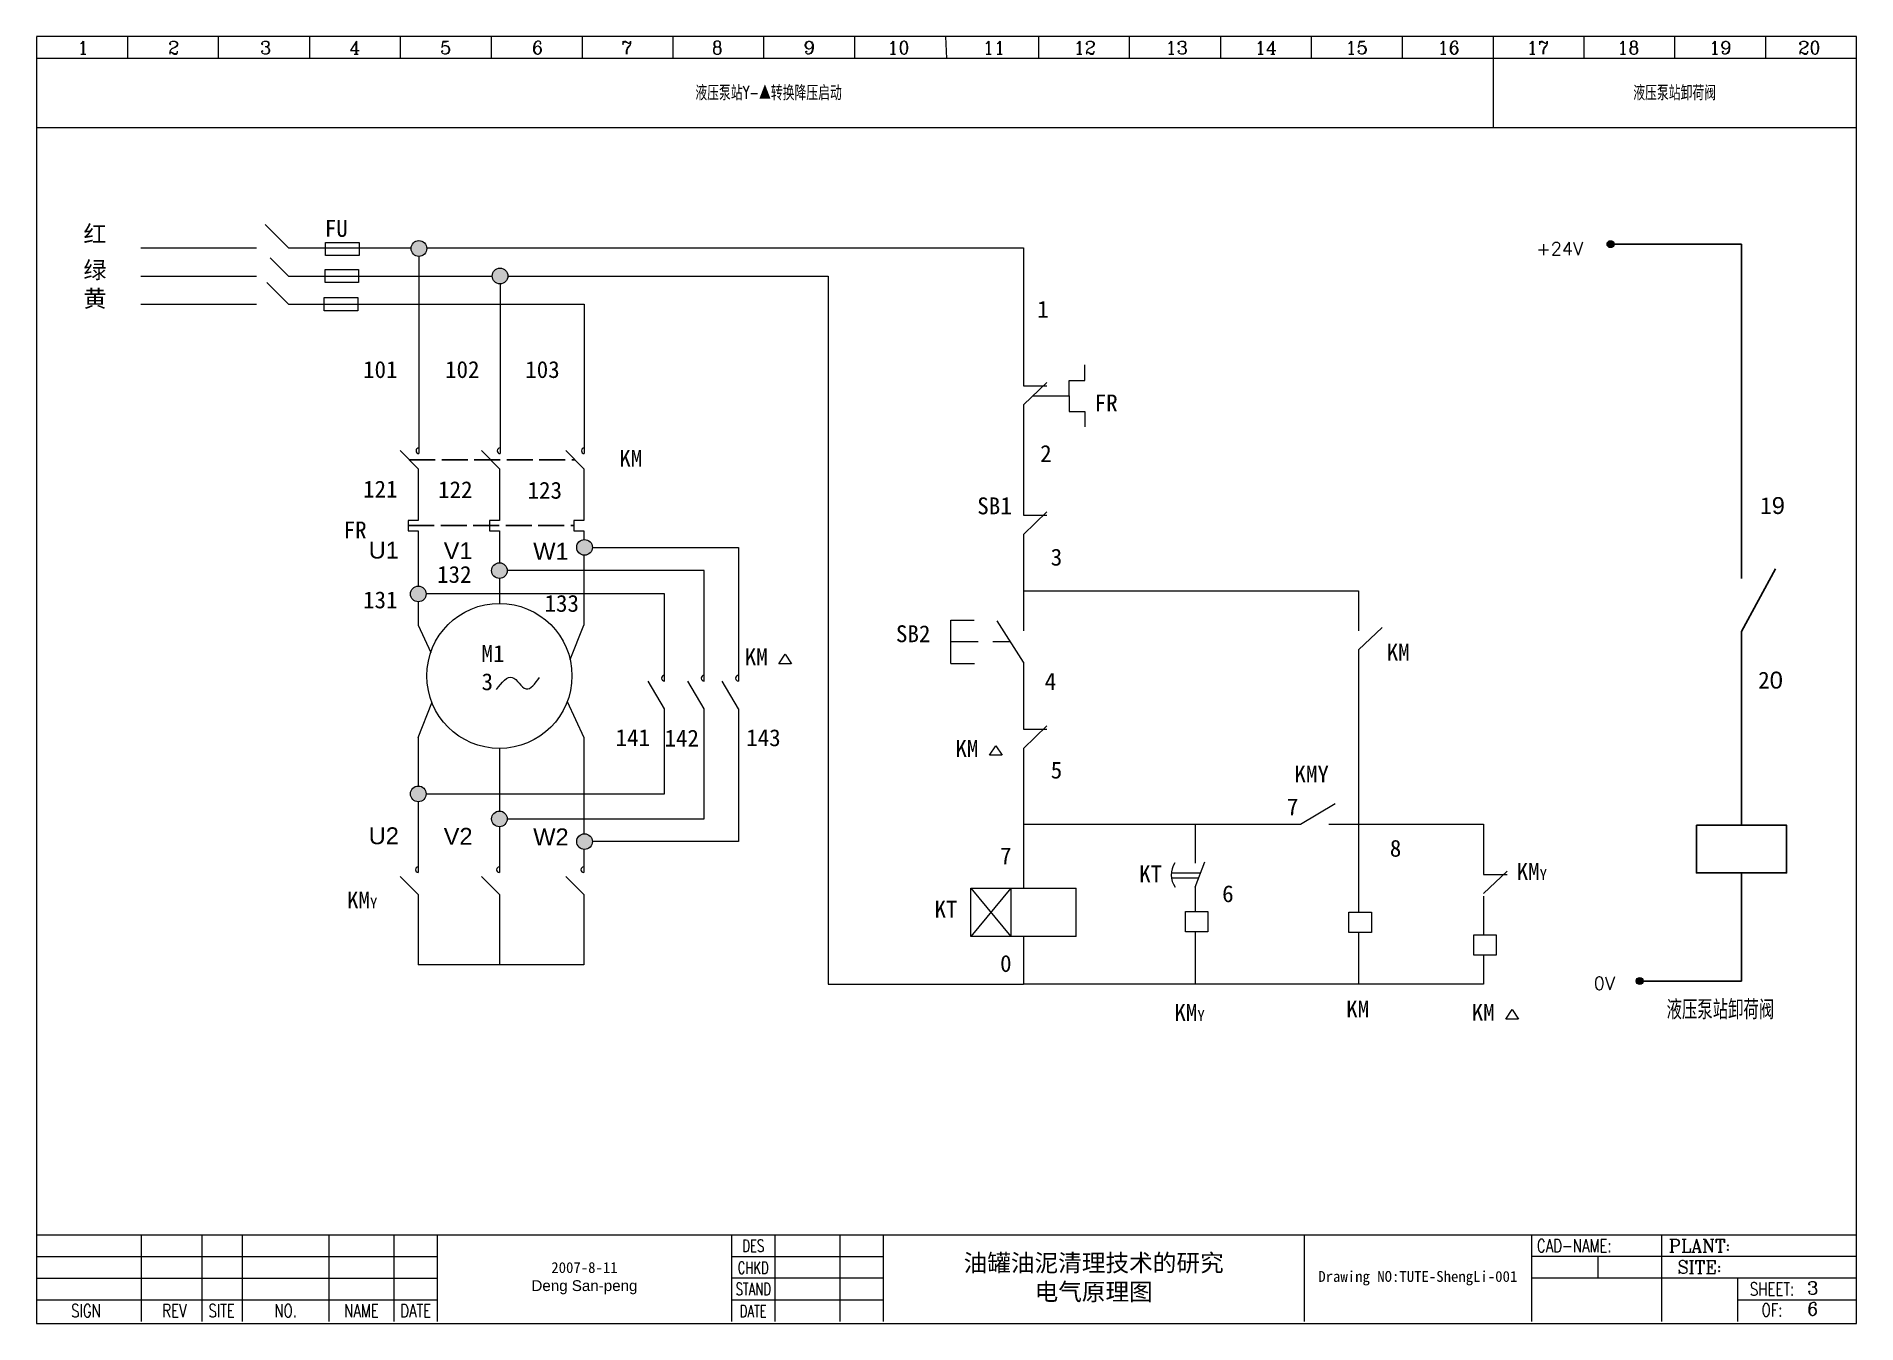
# Model space of a CAD drawing. Header units: millimetres. Extents: x 1552 to 2873, y -96 to 563.
# Drawn here: x 2453.4 to 2873.4, y 266.4 to 563.5 of the extents above; entities that cross this region are included whole.
import ezdxf
from ezdxf.enums import TextEntityAlignment as Align

# ---------------------------------------------------------------- set-up
doc = ezdxf.new("R2010")
doc.units = ezdxf.units.MM
doc.header["$LTSCALE"] = 5
doc.linetypes.add('ACAD_ISO02W100', pattern=[15, 12, -3])
doc.layers.get('0').update_dxf_attribs({"lineweight": 15})
doc.layers.add('1轮廓实线层', color=7, linetype='Continuous')
doc.layers.add('虚线', color=7, linetype='ACAD_ISO02W100')
doc.layers.add('2', color=4, linetype='Continuous', lineweight=15)
doc.styles.add('HZ0', font='TXT.SHX', dxfattribs={"width": 0.75, "bigfont": 'gbcbig.shx'})
doc.styles.add('ROMANC', font='ROMANC', dxfattribs={"height": 4})
doc.styles.get("Standard").update_dxf_attribs({"font": 'SimSun.ttf', "height": 2.5})
doc.styles.add('W1', font='ROMANC')
doc.styles.add('ZHOU', font='ROMANS.SHX', dxfattribs={"height": 3})
doc.styles.add('标准', font='SIMFANG.TTF', dxfattribs={"width": 0.667})

msp = doc.modelspace()

# ---------------------------------------------------------------- texts
at = {"color": 0, "style": 'ROMANC'}
for s, p in [('3', (2862.03, 273.1)), ('6', (2862.03, 268.27))]:
    msp.add_text(s, height=3, dxfattribs=at).set_placement(p)
for s, insert, char_height, width, attachment_point in [('FU', (2519.97, 521.12), 3.9, 11.2992, 1), ('红', (2464.28, 519.81), 3.9, 3.4125, 1), ('绿', (2464.28, 511.51), 3.9, 3.4125, 1), ('黄', (2464.28, 504.92), 3.9, 3.4125, 1), ('1', (2684.35, 502.44), 3.9, 13.281, 1), ('101', (2528.8, 488.54), 3.9, 13.281, 1), ('102', (2547.72, 488.54), 3.9, 13.281, 1), ('103', (2566.22, 488.54), 3.9, 13.281, 1), ('FR', (2697.63, 480.82), 3.9, 6.803, 1), ('KM', (2587.94, 468.04), 3.9, 7.1509, 1), ('2', (2685.05, 469.15), 3.9, 13.281, 1), ('121', (2528.8, 460.94), 3.9, 13.281, 1), ('122', (2546.11, 460.8), 3.9, 13.281, 1), ('123', (2566.76, 460.67), 3.9, 13.281, 1), ('SB{\\H1.026x;1}', (2670.53, 457.17), 3.9, 20.7544, 1), ('1{\\fArial|b0|i0|c0|p32;9}', (2851.21, 457.14), 3.9, 13.281, 1), ('FR', (2524.31, 451.5), 3.9, 32.7047, 1), ('{\\fArial|b0|i0|c0|p32;U1}', (2530.11, 446.86), 3.9, 13.281, 1), ('{\\fArial|b0|i0|c0|p32;V1}', (2547.41, 446.73), 3.9, 13.281, 1), ('{\\fArial|b0|i0|c0|p32;W1}', (2568.07, 446.59), 3.9, 13.281, 1), ('132', (2545.88, 441.25), 3.9, 13.281, 1), ('3', (2687.48, 445.23), 3.9, 13.281, 1), ('131', (2528.8, 435.37), 3.9, 13.281, 1), ('133', (2570.67, 434.57), 3.9, 13.281, 1), ('SB2', (2651.77, 427.55), 3.9, 13.0178, 1), ('M1\\P3', (2556.14, 422.98), 3.9, 17.6943, 1), ('KM', (2616.88, 422.22), 3.9, 7.1509, 1), ('KM', (2765.02, 423.29), 3.9, 7.1509, 1), ('4', (2686.09, 416.55), 3.9, 13.281, 1), ('2{\\fArial|b0|i0|c0|p32;0}', (2850.74, 416.85), 3.9, 13.281, 1), ('141', (2587.06, 403.58), 3.9, 13.281, 1), ('142', (2598.35, 403.46), 3.9, 7.851, 1), ('143', (2617.21, 403.56), 3.9, 13.281, 1), ('KM', (2665.49, 401.08), 3.9, 7.1509, 1), ('5', (2687.48, 396.09), 3.9, 13.281, 1), ('KMY', (2743.72, 395.18), 3.9, 7.1509, 1), ('7', (2741.98, 387.6), 3.9, 13.281, 1), ('{\\fArial|b0|i0|c0|p32;U2}', (2530.11, 380.92), 3.9, 13.281, 1), ('{\\fArial|b0|i0|c0|p32;V2}', (2547.41, 380.79), 3.9, 13.281, 1), ('{\\fArial|b0|i0|c0|p32;W2}', (2568.07, 380.66), 3.9, 13.281, 1), ('7', (2675.8, 376.29), 3.9, 13.281, 1), ('8', (2765.73, 378.04), 3.9, 13.281, 1), ('KT', (2707.88, 372.14), 3.9, 8.2596, 1), ('KM{\\H0.641x;Y}', (2795, 372.7), 3.9, 15.0353, 1), ('KM{\\H0.641x;Y}', (2525.1, 366.09), 3.9, 13.281, 1), ('6', (2727.04, 367.55), 3.9, 13.281, 1), ('KT', (2660.66, 363.98), 3.9, 8.2596, 1), ('0', (2675.8, 351.45), 3.9, 13.281, 1), ('KM', (2755.66, 340.93), 3.9, 7.1509, 1), ('KM{\\H0.641x;Y}', (2716.02, 340.14), 3.9, 13.281, 1), ('KM', (2784.63, 340.18), 3.9, 7.1509, 1), ('{\\H1.333x;油罐油泥清理技术的研究\\fSimSun|b0|i0|c134|p54;\\P电气原理图}', (2697.39, 276.85), 3, 97.1017, 5), ('Drawing NO:TUTE-ShengLi-001', (2772.19, 276.85), 2.5, 52.5, 5)]:
    msp.add_mtext(s, dxfattribs=dict(insert=insert, char_height=char_height, width=width, attachment_point=attachment_point))
at = {"insert": (2829.59, 340.93), "char_height": 3.9, "width": 27.2035, "attachment_point": 1, "style": '标准'}
msp.add_mtext('{\\fFangSong_GB2312|b0|i0|c134|p34;液压泵站卸荷阀}', dxfattribs=at)
at = {"layer": '1轮廓实线层', "char_height": 3}
for s, insert, width, attachment_point, style in [('{\\fFangSong_GB2312|b0|i0|c134|p34;液压泵站\\Fromans.shx|c0;Y-\\fFangSong_GB2312|b0|i0|c134|p34;▲转换降压启动\\Fromans.shx|c0;}', (2622.38, 550.38), 336.1161, 5, '标准'), ('{\\fFangSong_GB2312|b0|i0|c134|p34;液压泵站卸荷阀}', (2831.46, 550.38), 83.8173, 5, '标准'), ('+24V', (2799.52, 515.95), 13.0889, 1, 'ZHOU'), ('0V', (2812.78, 346.44), 13.0889, 1, 'ZHOU')]:
    msp.add_mtext(s, dxfattribs=dict(at, insert=insert, width=width, attachment_point=attachment_point, style=style))
at = {"layer": '1轮廓实线层', "insert": (2579.89, 276.85), "char_height": 2.5, "width": 67.8983, "attachment_point": 5}
msp.add_mtext('2007-8-11\\P{\\fArial|b0|i0|c0|p32;Deng San-peng}', dxfattribs=at)
at = {"layer": '2', "color": 0, "style": 'W1'}
for s, p in [('1', (2464.17, 560.88)), ('2', (2485.1, 560.88)), ('3', (2506.32, 560.88)), ('4', (2526.9, 560.88)), ('5', (2547.86, 560.88)), ('6', (2569.07, 560.88)), ('7', (2589.65, 560.88)), ('8', (2610.53, 560.88)), ('9', (2631.75, 560.88)), ('10', (2652.33, 560.88)), ('11', (2674.38, 560.88)), ('12', (2695.32, 560.88)), ('13', (2716.54, 560.88)), ('14', (2737.12, 560.88)), ('15', (2758.07, 560.88)), ('16', (2779.29, 560.88)), ('17', (2799.87, 560.88)), ('18', (2820.75, 560.88)), ('19', (2841.96, 560.88)), ('20', (2862.54, 560.88)), ('PLANT:', (2837.16, 284.35)), ('SITE:', (2837.16, 279.42))]:
    msp.add_text(s, height=3, dxfattribs=at).set_placement(p, align=Align.MIDDLE)
at = {"layer": '2', "color": 0, "style": 'HZ0'}
for s, height, width, p in [('DES', 2.8, 0.7, (2618.84, 284.35)), ('CAD-NAME:', 3, 0.75, (2808.29, 284.35)), ('CHKD', 2.8, 0.7, (2618.84, 279.27)), ('STAND', 2.8, 0.7, (2618.84, 274.35)), ('SHEET:', 3, 0.75, (2853.93, 274.35)), ('SIGN', 3, 0.75, (2464.87, 269.35)), ('REV', 3, 0.75, (2485.28, 269.35)), ('SITE', 3, 0.75, (2496.17, 269.35)), ('NO.', 3, 0.75, (2510.94, 269.35)), ('NAME', 3, 0.75, (2528.44, 269.35)), ('DATE', 3, 0.75, (2540.94, 269.35)), ('DATE', 2.8, 0.7, (2618.84, 269.27)), ('OF:', 3, 0.75, (2853.93, 269.52))]:
    msp.add_text(s, height=height, dxfattribs=dict(at, width=width)).set_placement(p, align=Align.MIDDLE)

# ---------------------------------------------------------------- hatches: boundary and pattern name
h = msp.add_hatch(color=256)
h.paths.add_polyline_path([(2817.46, 515.52, 0.212655), (2817.2, 516.12), (2816.66, 515.52), (2816.66, 514.71, 0.414214)])
h.paths.add_polyline_path([(2816.66, 516.33, 0.414214), (2815.85, 515.52, 0.212655), (2816.12, 514.92), (2816.66, 515.52)])
h.paths.add_polyline_path([(2817.2, 516.12, 0.185241), (2816.66, 516.33), (2816.66, 515.52)])
h.paths.add_polyline_path([(2816.66, 515.52), (2816.12, 514.92, 0.185241), (2816.66, 514.71)])
h = msp.add_hatch(color=256)
h.paths.add_polyline_path([(2816.2, 515.55), (2817.16, 515.55, 1)])
h.paths.add_polyline_path([(2816.68, 515.07, 0.414214), (2817.16, 515.55), (2816.68, 515.55)])
h.paths.add_polyline_path([(2816.68, 515.07), (2816.68, 515.55), (2816.2, 515.55, 0.414214)])
h = msp.add_hatch(color=256)
h.paths.add_polyline_path([(2824.21, 345.45, 0.212655), (2823.94, 346.05), (2823.4, 345.45), (2823.4, 344.64, 0.414214)])
h.paths.add_polyline_path([(2823.4, 346.26, 0.414214), (2822.59, 345.45, 0.212655), (2822.86, 344.85), (2823.4, 345.45)])
h.paths.add_polyline_path([(2823.94, 346.05, 0.185241), (2823.4, 346.26), (2823.4, 345.45)])
h.paths.add_polyline_path([(2823.4, 345.45), (2822.86, 344.85, 0.185241), (2823.4, 344.64)])
h = msp.add_hatch(color=256)
h.paths.add_polyline_path([(2822.94, 345.48), (2823.9, 345.48, 1)])
h.paths.add_polyline_path([(2823.42, 345, 0.414214), (2823.9, 345.48), (2823.42, 345.48)])
h.paths.add_polyline_path([(2823.42, 345), (2823.42, 345.48), (2822.94, 345.48, 0.414214)])
at = {"layer": '1轮廓实线层'}
h = msp.add_hatch(color=256, dxfattribs=at)
h.paths.add_polyline_path([(2543.5, 514.52, 1), (2539.89, 514.52, 1)])
h.paths.add_polyline_path([(2562.22, 508.17, 1), (2558.61, 508.17, 1)])
h = msp.add_hatch(color=256, dxfattribs=at)
h.paths.add_polyline_path([(2539.74, 434.78, 1), (2543.36, 434.78, 1)])
h.paths.add_polyline_path([(2562.07, 440.17, 1), (2558.46, 440.17, 1)])
h.paths.add_polyline_path([(2578.1, 445.54, 1), (2581.71, 445.54, 1)])
h.paths.add_polyline_path([(2578.1, 377.63, 1), (2581.71, 377.63, 1)])
h.paths.add_polyline_path([(2558.46, 382.87, 1), (2562.07, 382.87, 1)])
h.paths.add_polyline_path([(2539.74, 388.65, 1), (2543.36, 388.65, 1)])

# ---------------------------------------------------------------- linework, layer by layer
at = {"color": 0}
for p, q in [((2873.44, 563.48), (2453.44, 563.48)), ((2820.94, 286.85), (2828.44, 286.85))]:
    msp.add_line(p, q, dxfattribs=at)
at = {"linetype": 'Continuous'}
for p, q in [((2474.48, 563.44), (2474.48, 558.38)), ((2495.45, 558.33), (2495.45, 563.44)), ((2516.42, 563.44), (2516.42, 558.38)), ((2537.4, 563.44), (2537.4, 558.33)), ((2558.37, 563.44), (2558.37, 558.33)), ((2579.34, 563.44), (2579.34, 558.38)), ((2600.31, 563.44), (2600.31, 558.38)), ((2621.18, 563.44), (2621.18, 558.33)), ((2642.21, 563.44), (2642.21, 558.33)), ((2663.22, 563.45), (2663.41, 558.38)), ((2684.69, 563.44), (2684.69, 558.38)), ((2705.66, 558.33), (2705.66, 563.44)), ((2726.64, 563.44), (2726.64, 558.38)), ((2747.61, 563.44), (2747.61, 558.33)), ((2768.58, 563.44), (2768.58, 558.38)), ((2789.55, 563.44), (2789.55, 542.38)), ((2810.53, 563.44), (2810.53, 558.38)), ((2831.39, 563.44), (2831.39, 558.38)), ((2852.42, 563.44), (2852.42, 558.38))]:
    msp.add_line(p, q, dxfattribs=at)
for p, q in [((2511.6, 514.67), (2506.2, 520.06)), ((2477.51, 514.67), (2504.21, 514.67)), ((2511.6, 514.67), (2539.89, 514.67)), ((2541.69, 512.72), (2541.69, 467.19)), ((2543.5, 514.67), (2681.19, 514.67)), ((2681.19, 514.67), (2681.19, 482.83)), ((2511.6, 508.17), (2507.37, 512.39)), ((2477.51, 508.17), (2504.21, 508.17)), ((2511.6, 501.67), (2506.6, 506.65)), ((2511.6, 508.17), (2558.61, 508.17)), ((2560.41, 506.36), (2560.41, 467.19)), ((2562.22, 508.17), (2636.09, 508.17)), ((2636.09, 508.17), (2636.09, 344.71)), ((2477.51, 501.67), (2504.21, 501.67)), ((2511.6, 501.67), (2579.86, 501.67)), ((2579.86, 501.67), (2579.86, 467.19)), ((2695.34, 484.07), (2695.34, 487.64)), ((2681.19, 478.42), (2686.62, 483.6)), ((2691.77, 480.5), (2691.77, 484.07)), ((2691.77, 484.07), (2695.34, 484.07)), ((2681.19, 482.83), (2686.62, 482.83)), ((2683.37, 480.5), (2691.77, 480.5)), ((2691.77, 480.5), (2691.77, 476.92)), ((2681.19, 478.42), (2681.19, 452.94)), ((2691.77, 476.92), (2695.34, 476.92)), ((2695.34, 476.92), (2695.34, 473.35)), ((2541.55, 463.68), (2537.39, 467.86)), ((2560.27, 463.68), (2556.11, 467.86)), ((2579.72, 463.68), (2575.56, 467.86)), ((2541.55, 463.68), (2541.55, 451.77)), ((2560.27, 463.68), (2560.27, 451.77)), ((2579.72, 463.68), (2579.72, 451.77)), ((2681.19, 448.53), (2686.62, 453.72)), ((2541.55, 451.77), (2539.24, 451.77)), ((2539.24, 451.77), (2539.24, 449.34)), ((2560.27, 451.77), (2557.96, 451.77)), ((2557.96, 451.77), (2557.96, 449.34)), ((2579.72, 451.77), (2577.41, 451.77)), ((2577.41, 451.77), (2577.41, 449.34)), ((2681.19, 452.94), (2686.62, 452.94)), ((2539.24, 449.34), (2541.55, 449.34)), ((2541.55, 449.34), (2541.55, 436.58)), ((2557.96, 449.34), (2560.27, 449.34)), ((2560.27, 449.34), (2560.27, 441.97)), ((2577.41, 449.34), (2579.72, 449.34)), ((2579.72, 449.34), (2579.72, 447.33)), ((2581.71, 445.54), (2615.42, 445.54)), ((2615.42, 445.54), (2615.42, 414.68)), ((2681.19, 448.53), (2681.19, 426.3)), ((2579.72, 443.74), (2579.72, 427.57)), ((2560.27, 438.36), (2560.27, 432.62)), ((2560.27, 438.36), (2560.27, 437.21)), ((2607.49, 440.17), (2562.07, 440.17)), ((2607.49, 414.68), (2607.49, 440.17)), ((2541.55, 432.97), (2541.55, 427.57)), ((2598.35, 434.78), (2543.36, 434.78)), ((2598.35, 414.68), (2598.35, 434.78)), ((2681.19, 435.54), (2758.53, 435.54)), ((2758.53, 435.54), (2758.53, 426.3)), ((2664.46, 418.76), (2664.46, 428.74)), ((2664.46, 428.74), (2669.83, 428.74)), ((2681.19, 419.05), (2675.11, 428.6)), ((2541.55, 427.57), (2544.42, 421.28)), ((2576.58, 419.63), (2579.72, 427.57)), ((2758.53, 421.88), (2763.96, 427.07)), ((2624.77, 418.69), (2626.17, 420.89)), ((2626.17, 420.89), (2627.64, 418.69)), ((2664.51, 423.83), (2670.77, 423.83)), ((2674.09, 423.83), (2678.15, 423.83)), ((2758.53, 421.88), (2758.53, 361.33)), ((2627.58, 418.69), (2624.77, 418.69)), ((2664.46, 418.76), (2669.87, 418.76)), ((2681.19, 419.05), (2681.19, 403.55)), ((2598.35, 408.29), (2594.61, 414.68)), ((2607.49, 408.29), (2603.76, 414.68)), ((2615.42, 408.29), (2611.69, 414.68)), ((2541.55, 401.69), (2544.71, 409.69)), ((2575.94, 409.99), (2579.72, 401.69)), ((2598.35, 388.65), (2598.35, 408.29)), ((2607.49, 382.87), (2607.49, 408.29)), ((2615.42, 408.29), (2615.42, 377.63)), ((2681.19, 399.14), (2686.62, 404.33)), ((2681.19, 403.55), (2686.62, 403.55)), ((2541.55, 401.69), (2541.55, 390.46)), ((2560.27, 399.14), (2560.27, 384.68)), ((2579.72, 401.69), (2579.72, 379.43)), ((2673.38, 397.55), (2674.79, 399.75)), ((2674.79, 399.75), (2676.25, 397.55)), ((2681.19, 399.14), (2681.19, 366.88)), ((2676.19, 397.55), (2673.38, 397.55)), ((2541.55, 386.85), (2541.55, 370.49)), ((2543.36, 388.65), (2598.35, 388.65)), ((2745.13, 381.64), (2753.12, 386.43)), ((2562.07, 382.87), (2607.49, 382.87)), ((2560.27, 381.07), (2560.27, 370.49)), ((2681.19, 381.64), (2745.13, 381.64)), ((2720.79, 381.64), (2720.79, 372.63)), ((2751.65, 381.64), (2787.34, 381.64)), ((2787.34, 381.64), (2787.34, 370.06)), ((2579.72, 375.84), (2579.72, 370.49)), ((2615.42, 377.63), (2581.71, 377.63)), ((2722.06, 370.38), (2715.37, 370.38)), ((2720.79, 367.08), (2723.05, 372.97)), ((2787.34, 365.65), (2792.78, 370.83)), ((2787.34, 370.06), (2792.78, 370.06)), ((2541.55, 365.41), (2537.39, 369.6)), ((2541.55, 365.41), (2541.55, 349.19)), ((2560.27, 365.41), (2556.11, 369.6)), ((2560.27, 365.41), (2560.27, 349.19)), ((2579.72, 365.41), (2575.56, 369.6)), ((2579.72, 365.41), (2579.72, 349.19)), ((2669.05, 366.88), (2678.25, 355.74)), ((2678.25, 366.88), (2669.05, 355.74)), ((2678.25, 366.88), (2678.25, 355.74)), ((2693.33, 355.74), (2693.33, 366.88)), ((2721.6, 369.17), (2715.43, 369.17)), ((2720.79, 367.08), (2720.79, 361.5)), ((2787.34, 365.07), (2787.34, 356.11)), ((2681.19, 355.74), (2681.19, 344.71)), ((2720.79, 356.77), (2720.79, 344.71)), ((2758.53, 356.61), (2758.53, 344.71)), ((2579.72, 349.19), (2541.55, 349.19)), ((2787.34, 351.38), (2787.34, 344.71)), ((2636.09, 344.71), (2681.19, 344.71)), ((2787.34, 344.71), (2681.19, 344.71)), ((2792.52, 336.65), (2793.93, 338.85)), ((2795.33, 336.65), (2792.52, 336.65)), ((2793.93, 338.85), (2795.39, 336.65))]:
    msp.add_line(p, q)
for points in [[(2527.87, 512.88), (2520.15, 512.88), (2520.15, 515.93), (2527.87, 515.93)], [(2527.76, 506.64), (2520.05, 506.64), (2520.05, 509.69), (2527.76, 509.69)], [(2527.56, 500.14), (2519.84, 500.14), (2519.84, 503.19), (2527.56, 503.19)], [(2723.74, 356.77), (2718.55, 356.77), (2718.55, 361.5), (2723.74, 361.5)], [(2761.47, 356.61), (2756.29, 356.61), (2756.29, 361.33), (2761.47, 361.33)], [(2790.29, 351.38), (2785.1, 351.38), (2785.1, 356.11), (2790.29, 356.11)]]:
    msp.add_lwpolyline(points, close=True)
msp.add_lwpolyline([(2693.33, 355.74), (2669.05, 355.74), (2669.05, 366.88), (2693.33, 366.88)])
for centre, radius in [((2541.69, 514.52), 1.81), ((2816.66, 515.52), 0.807), ((2816.68, 515.55), 0.48), ((2560.41, 508.17), 1.81), ((2579.91, 445.54), 1.81), ((2560.27, 440.17), 1.81), ((2541.55, 434.78), 1.81), ((2560.27, 415.88), 16.74), ((2541.55, 388.65), 1.81), ((2560.27, 382.87), 1.81), ((2579.91, 377.63), 1.81), ((2823.4, 345.45), 0.807), ((2823.42, 345.48), 0.48)]:
    msp.add_circle(centre, radius)
for centre, radius, start, end in [((2541.69, 467.84), 0.65, 90, 270), ((2560.41, 467.84), 0.65, 90, 270), ((2579.86, 467.84), 0.65, 90, 270), ((2598.35, 415.33), 0.65, 90, 270), ((2607.49, 415.33), 0.65, 90, 270), ((2615.42, 415.33), 0.65, 90, 270), ((2541.55, 371.14), 0.65, 90, 270), ((2560.27, 371.14), 0.65, 90, 270), ((2579.72, 371.14), 0.65, 90, 270), ((2720.4, 369.97), 5.09, 147.6035, 214.1212)]:
    msp.add_arc(centre, radius, start, end)
msp.add_spline([(2559.6, 412.72), (2563.23, 415.54), (2566.41, 412.9), (2569.5, 415.54)], degree=3)
at = {"layer": '1轮廓实线层'}
for p, q in [((2817.46, 515.52), (2846.88, 515.52)), ((2846.88, 515.52), (2846.88, 438.36)), ((2846.88, 426.12), (2854.72, 440.62)), ((2846.88, 426.12), (2846.88, 381.41)), ((2846.88, 370.39), (2846.88, 345.45)), ((2846.88, 345.45), (2824.21, 345.45))]:
    msp.add_line(p, q, dxfattribs=at)
msp.add_lwpolyline([(2836.46, 381.41), (2857.3, 381.41), (2857.3, 370.39), (2836.46, 370.39)], close=True, dxfattribs=at)
at = {"layer": '2', "color": 0}
for p, q in [((2453.44, 563.38), (2453.44, 266.38)), ((2873.44, 266.38), (2873.44, 563.48)), ((2873.37, 558.38), (2453.44, 558.38)), ((2873.37, 542.38), (2453.44, 542.38)), ((2453.43, 286.85), (2873.35, 286.85)), ((2477.63, 286.85), (2477.63, 266.85)), ((2491.57, 286.85), (2491.57, 266.85)), ((2500.94, 286.85), (2500.94, 266.85)), ((2520.94, 286.85), (2520.94, 266.85)), ((2535.94, 286.85), (2535.94, 266.85)), ((2545.94, 286.85), (2545.94, 266.85)), ((2613.84, 286.85), (2613.84, 266.85)), ((2623.84, 286.85), (2623.84, 266.85)), ((2638.84, 286.85), (2638.84, 266.85)), ((2648.84, 286.85), (2648.84, 266.85)), ((2745.94, 286.85), (2745.94, 266.85)), ((2798.44, 286.85), (2798.44, 266.85)), ((2828.4, 286.9), (2828.4, 266.85)), ((2453.43, 281.85), (2545.94, 281.85)), ((2613.84, 281.85), (2648.84, 281.85)), ((2873.35, 281.85), (2798.44, 281.85)), ((2813.7, 281.85), (2813.7, 276.85)), ((2453.43, 276.85), (2545.94, 276.85)), ((2648.84, 276.85), (2613.84, 276.85)), ((2873.35, 276.85), (2798.44, 276.85)), ((2845.92, 276.85), (2845.92, 266.85)), ((2453.43, 271.85), (2545.94, 271.85)), ((2613.84, 271.85), (2648.84, 271.85)), ((2845.88, 271.85), (2873.35, 271.85)), ((2453.44, 266.38), (2873.44, 266.38))]:
    msp.add_line(p, q, dxfattribs=at)
at = {"layer": '虚线', "ltscale": 0.1}
for p, q in [((2539.47, 465.77), (2577.64, 465.77)), ((2539.24, 450.56), (2577.41, 450.56))]:
    msp.add_line(p, q, dxfattribs=at)

msp.set_redraw_order([(e.dxf.handle, doc.entitydb.next_handle()) for e in msp.query("TEXT MTEXT ATTDEF DIMENSION ARC_DIMENSION")])  # texts and dimensions are drawn at this point

doc.saveas('drawing.dxf')
